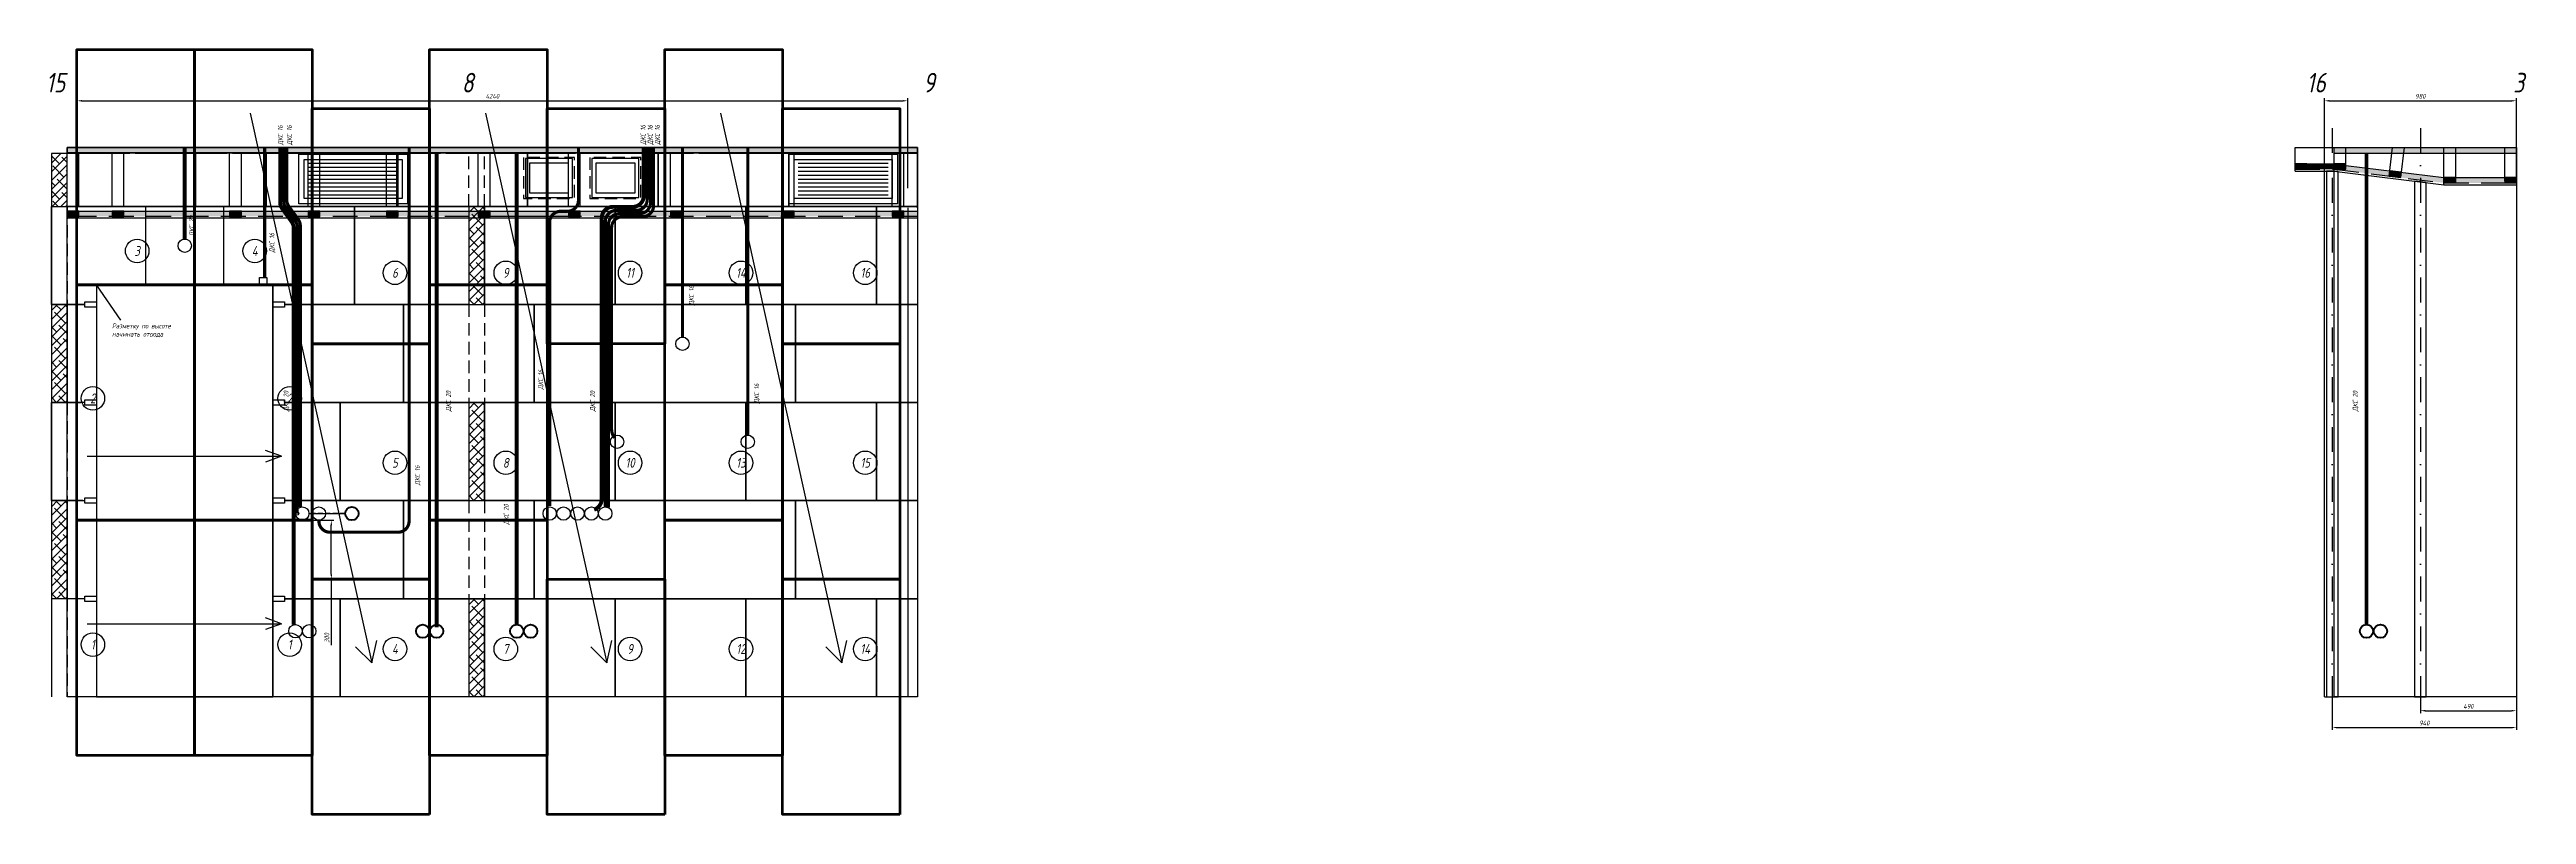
# Model space of a CAD drawing. Header units: millimetres. Extents: x -58926 to 121034, y -30758 to 3695.
# Drawn here: x 58569 to 71210, y -505 to 3395 of the extents above; entities that cross this region are included whole.
import ezdxf
from ezdxf.enums import TextEntityAlignment as Align

# ---------------------------------------------------------------- set-up
doc = ezdxf.new("R2010")
doc.units = ezdxf.units.MM
doc.header["$PDMODE"] = 35
doc.header["$PDSIZE"] = 50
doc.linetypes.add('DASHDOT', pattern=[25.4, 12.7, -6.35, 0, -6.35])
doc.linetypes.add('DASHED', pattern=[19.05, 12.7, -6.35])
for name, color, linetype in [('01 Черновое', 7, 'Continuous'), ('02 ОВиК', 7, 'Continuous'), ('02 ЭОМ и СС', 7, 'Continuous'), ('03 Потолок', 7, 'Continuous'), ('10 Перегородки', 7, 'Continuous'), ('101 Крепление', 7, 'Continuous'), ('101 Крепление размеры', 7, 'Continuous'), ('102 Звукоизоляция', 7, 'Continuous')]:
    doc.layers.add(name, color=color, linetype=linetype)
doc.styles.get("Standard").update_dxf_attribs({"font": 'arial.ttf'})
doc.styles.add('ГОСТ-ISOCPEUR', font='isocpeui.ttf', dxfattribs={"width": 0.8})
doc.dimstyles.new('ISO-25', dxfattribs={"dimtxt": 2.5, "dimasz": 2.5, "dimexe": 1.25, "dimexo": 0.625, "dimtad": 1, "dimtxsty": 'Standard', "dimcen": 2.5, "dimadec": 0, "dimazin": 0, "dimtfac": 1, "dimtmove": 0, "dimatfit": 3, "dimfxl": 1, "dimarcsym": 0})

msp = doc.modelspace()

# ---------------------------------------------------------------- texts
at = {"layer": '01 Черновое', "style": 'ГОСТ-ISOCPEUR', "width": 0.8}
for s, p in [('15', (58600.012, 3226.61)), ('8', (60703.253, 3226.61)), ('9', (63057.872, 3226.61)), ('16', (70137.1, 3226.61)), ('3', (71171.284, 3226.61))]:
    msp.add_text(s, height=100, dxfattribs=at).set_placement(p, align=Align.MIDDLE)
at = {"layer": '02 ЭОМ и СС', "char_height": 25, "width": 270.31285, "rotation": 90, "style": 'ГОСТ-ISOCPEUR'}
for s, insert, attachment_point in [('{ДКС 16}', (59734.201, 2908.236), 1), ('{ДКС 16}', (59780.668, 2908.236), 1), ('{ДКС 16}', (61585.644, 2909.862), 1), ('{ДКС 16}', (61621.841, 2909.862), 1), ('{ДКС 16}', (61658.879, 2909.862), 1), ('{ДКС 20}', (59281.755, 2443.64), 1), ('{ДКС 16}', (59691.238, 2359.487), 1), ('{ДКС 16}', (61831.852, 2090.56), 1), ('{ДКС 16}', (61063.187, 1661.639), 1), ('{ДКС 16}', (62165.238, 1590.56), 1), ('{ДКС 20}', (59763.462, 1549.967), 1), ('{ДКС 20}', (60592.312, 1549.967), 1), ('{ДКС 20}', (61327.805, 1549.967), 1), ('{ДКС 20}', (70354.109, 1549.967), 7), ('{ДКС 16}', (60433.516, 1173.673), 1), ('{ДКС 20}', (60917.459, 972.207), 7)]:
    msp.add_mtext(s, dxfattribs=dict(at, insert=insert, attachment_point=attachment_point))
at = {"layer": '102 Звукоизоляция', "color": 74, "style": 'ГОСТ-ISOCPEUR', "width": 0.8}
for s, p in [('3', (59016.193, 2368.379)), ('4', (59616.193, 2368.379)), ('6', (60331.871, 2256.888)), ('9', (60897.602, 2256.888)), ('11', (61531.871, 2256.888)), ('14', (62097.602, 2256.888)), ('16', (62731.871, 2256.888)), ('2', (58790.025, 1616.654)), ('2', (59794.747, 1616.654)), ('5', (60331.871, 1288.171)), ('8', (60897.602, 1288.171)), ('10', (61531.871, 1288.171)), ('13', (62097.602, 1288.171)), ('15', (62731.871, 1288.171)), ('1', (58790.025, 361.197)), ('1', (59794.747, 361.197)), ('4', (60331.871, 338.829)), ('7', (60897.602, 338.829)), ('9', (61531.871, 338.829)), ('12', (62097.602, 338.829)), ('14', (62731.871, 338.829))]:
    msp.add_text(s, height=50, dxfattribs=at).set_placement(p, align=Align.MIDDLE)
at = {"layer": '102 Звукоизоляция', "insert": (58887.817, 1998.602), "char_height": 25, "width": 375.83607, "attachment_point": 1, "style": 'ГОСТ-ISOCPEUR'}
msp.add_mtext('{Разметку по высоте начинать отсюда}', dxfattribs=at)

# ---------------------------------------------------------------- blocks, each defined once
blk = doc.blocks.new('АП 500х200')
at = {"color": 0, "lineweight": -2}
for p, q in [((-507, 207), (-47, 207)), ((-507, 187), (-47, 187)), ((-507, 167), (-47, 167)), ((-507, 147), (-47, 147)), ((-507, 127), (-47, 127)), ((-507, 107), (-47, 107)), ((-507, 87), (-47, 87)), ((-507, 67), (-47, 67)), ((-507, 47), (-47, 47))]:
    blk.add_line(p, q, dxfattribs=at)
for points in [[(-554, 0), (-554, 254), (0, 254), (0, 0)], [(-527, 27), (-527, 227), (-27, 227), (-27, 27)]]:
    blk.add_lwpolyline(points, close=True, dxfattribs=at)
blk = doc.blocks.new('плита')
at = {"lineweight": -2}
blk.add_lwpolyline([(0, 500), (667, 500), (667, 0), (0, 0)], close=True, dxfattribs=at)
blk = doc.blocks.new('*D412')
at = {"layer": '01 Черновое', "color": 0, "lineweight": -2}
for p, q in [((58709, 2689), (58709, 3147)), ((58734, 3134), (62924, 3134)), ((62949, 2689), (62949, 3147))]:
    blk.add_line(p, q, dxfattribs=at)
at = {"layer": '01 Черновое', "color": 0}
for points in [[(58734, 3138), (58734, 3130), (58709, 3134)], [(62924, 3130), (62924, 3138), (62949, 3134)]]:
    blk.add_solid(points, dxfattribs=at)
at = {"layer": 'Defpoints', "color": 0}
for p in [(62949, 3134), (58709, 2689), (62949, 2689)]:
    blk.add_point(p, dxfattribs=at)
at = {"layer": '01 Черновое', "color": 0, "insert": (60829, 3157), "char_height": 25, "attachment_point": 5, "style": 'ГОСТ-ISOCPEUR'}
blk.add_mtext('4240', dxfattribs=at)
blk = doc.blocks.new('*D591')
at = {"layer": '102 Звукоизоляция', "color": 0, "lineweight": -2}
for p, q in [((59909, 995), (60019, 995)), ((60007, 720), (60007, 970)), ((59909, 695), (60019, 695)), ((60007, 695), (60007, 359))]:
    blk.add_line(p, q, dxfattribs=at)
at = {"layer": '102 Звукоизоляция', "color": 0}
for points in [[(60011, 970), (60003, 970), (60007, 995)], [(60003, 720), (60011, 720), (60007, 695)]]:
    blk.add_solid(points, dxfattribs=at)
at = {"layer": 'Defpoints', "color": 0}
for p in [(59909, 995), (60007, 995), (59909, 695)]:
    blk.add_point(p, dxfattribs=at)
at = {"layer": '102 Звукоизоляция', "color": 0, "insert": (59984, 395), "char_height": 25, "attachment_point": 5, "rotation": 90, "style": 'ГОСТ-ISOCPEUR'}
blk.add_mtext('300', dxfattribs=at)
blk = doc.blocks.new('*D229')
at = {"layer": '101 Крепление размеры', "color": 0, "lineweight": -2}
for p, q in [((70669, 95), (70669, 11)), ((70694, 24), (71134, 24)), ((71159, 95), (71159, 11))]:
    blk.add_line(p, q, dxfattribs=at)
at = {"layer": '101 Крепление размеры', "color": 0}
for points in [[(70694, 28), (70694, 20), (70669, 24)], [(71134, 20), (71134, 28), (71159, 24)]]:
    blk.add_solid(points, dxfattribs=at)
at = {"layer": 'Defpoints', "color": 0}
for p in [(70669, 95), (71159, 95), (71159, 24)]:
    blk.add_point(p, dxfattribs=at)
at = {"layer": '101 Крепление размеры', "color": 0, "insert": (70914, 46), "char_height": 25, "attachment_point": 5, "style": 'ГОСТ-ISOCPEUR'}
blk.add_mtext('490', dxfattribs=at)
blk = doc.blocks.new('*D230')
at = {"layer": '101 Крепление размеры', "color": 0, "lineweight": -2}
for p, q in [((70219, 95), (70219, -74)), ((71159, 95), (71159, -74)), ((70244, -62), (71134, -62))]:
    blk.add_line(p, q, dxfattribs=at)
at = {"layer": '101 Крепление размеры', "color": 0}
for points in [[(70244, -58), (70244, -66), (70219, -62)], [(71134, -66), (71134, -58), (71159, -62)]]:
    blk.add_solid(points, dxfattribs=at)
at = {"layer": 'Defpoints', "color": 0}
for p in [(70219, 95), (71159, 95), (71159, -62)]:
    blk.add_point(p, dxfattribs=at)
at = {"layer": '101 Крепление размеры', "color": 0, "insert": (70689, -39), "char_height": 25, "attachment_point": 5, "style": 'ГОСТ-ISOCPEUR'}
blk.add_mtext('940', dxfattribs=at)
blk = doc.blocks.new('*D413')
at = {"layer": '01 Черновое', "color": 0, "lineweight": -2}
for p, q in [((70179, 2776), (70179, 3147)), ((70204, 3134), (71134, 3134)), ((71159, 2895), (71159, 3147))]:
    blk.add_line(p, q, dxfattribs=at)
at = {"layer": '01 Черновое', "color": 0}
for points in [[(70204, 3138), (70204, 3130), (70179, 3134)], [(71134, 3130), (71134, 3138), (71159, 3134)]]:
    blk.add_solid(points, dxfattribs=at)
at = {"layer": 'Defpoints', "color": 0}
for p in [(71159, 3134), (71159, 2895), (70179, 2776)]:
    blk.add_point(p, dxfattribs=at)
at = {"layer": '01 Черновое', "color": 0, "insert": (70669, 3157), "char_height": 25, "attachment_point": 5, "style": 'ГОСТ-ISOCPEUR'}
blk.add_mtext('980', dxfattribs=at)

# ---------------------------------------------------------------- dimensions: what is measured, and where the dimension line sits
at = {"layer": '01 Черновое'}
for base, p1, p2, picture, middle in [((62948.894, 3134.111), (58708.894, 2688.676), (62948.894, 2688.676), '*D412', (60828.894, 3156.611)), ((71159.153, 3134.111), (70179.153, 2775.676), (71159.153, 2895.176), '*D413', (70669.153, 3156.611))]:
    dim = msp.add_linear_dim(base=base, p1=p1, p2=p2, dimstyle='ISO-25', override={"dimtxt": 25, "dimasz": 25, "dimexe": 12.5, "dimexo": 0, "dimgap": 10, "dimtxsty": 'ГОСТ-ISOCPEUR'}, dxfattribs=at)
    dim.commit()
    dim.dimension.update_dxf_attribs({"geometry": picture, "text_midpoint": middle})
at = {"layer": '101 Крепление размеры'}
for base, p1, picture, middle in [((71159.153, -61.96), (70219.153, 95.176), '*D230', (70689.153, -61.96)), ((71159.153, 23.783), (70669.153, 95.176), '*D229', (70914.153, 23.783))]:
    dim = msp.add_linear_dim(base=base, p1=p1, p2=(71159.153, 95.176), dimstyle='ISO-25', override={"dimtxt": 25, "dimasz": 25, "dimexe": 12.5, "dimexo": 0, "dimgap": 10, "dimlfac": 1, "dimtxsty": 'ГОСТ-ISOCPEUR'}, dxfattribs=at)
    dim.commit()
    dim.dimension.update_dxf_attribs({"geometry": picture, "text_midpoint": middle, "dimtype": 160})
at = {"layer": '102 Звукоизоляция'}
dim = msp.add_linear_dim(base=(60006.686, 995.176), p1=(59908.894, 695.176), p2=(59908.894, 995.176), angle=90, dimstyle='ISO-25', override={"dimtxt": 25, "dimasz": 25, "dimexe": 12.5, "dimexo": 0, "dimgap": 10, "dimtxsty": 'ГОСТ-ISOCPEUR'}, dxfattribs=at)
dim.commit()
dim.dimension.update_dxf_attribs({"geometry": '*D591', "text_midpoint": (60006.686, 395.176), "dimtype": 160})

# ---------------------------------------------------------------- hatches: boundary and pattern name
at = {"layer": '01 Черновое'}
h = msp.add_hatch(dxfattribs=at)
h.set_pattern_fill('ANSI38', color=256, scale=10, style=0)
h.set_pattern_definition([(45, (-8485.104, 11411.367), (-22.45064, 22.45064), []), (135, (-8485.104, 11411.367), (-67.351921, 22.45064), [79.375, -47.625])])
h.paths.add_polyline_path([(58658.894, 2595.176), (58658.894, 2865.176), (58578.894, 2865.176), (58578.894, 2595.176)])
h = msp.add_hatch(dxfattribs=at)
h.set_pattern_fill('ANSI38', color=256, scale=10, style=0)
h.set_pattern_definition([(45, (-2126.698, 13411.367), (-22.45064, 22.45064), []), (135, (-2126.698, 13411.367), (-67.351921, 22.45064), [79.375, -47.625])])
h.paths.add_polyline_path([(60788.894, 2095.176), (60788.894, 2595.176), (60708.894, 2595.176), (60708.894, 2095.176)])
h = msp.add_hatch(dxfattribs=at)
h.set_pattern_fill('ANSI38', color=256, scale=10, style=0)
h.set_pattern_definition([(45, (-4256.698, 12911.367), (-22.45064, 22.45064), []), (135, (-4256.698, 12911.367), (-67.351921, 22.45064), [79.375, -47.625])])
h.paths.add_polyline_path([(58658.894, 1595.176), (58658.894, 2095.176), (58578.894, 2095.176), (58578.894, 1595.176)])
h = msp.add_hatch(dxfattribs=at)
h.set_pattern_fill('ANSI38', color=256, scale=10, style=0)
h.set_pattern_definition([(45, (-2126.698, 12411.367), (-22.45064, 22.45064), []), (135, (-2126.698, 12411.367), (-67.351921, 22.45064), [79.375, -47.625])])
h.paths.add_polyline_path([(60788.894, 1095.176), (60788.894, 1595.176), (60708.894, 1595.176), (60708.894, 1095.176)])
h = msp.add_hatch(dxfattribs=at)
h.set_pattern_fill('ANSI38', color=256, scale=10, style=0)
h.set_pattern_definition([(45, (-4256.698, 11911.367), (-22.45064, 22.45064), []), (135, (-4256.698, 11911.367), (-67.351921, 22.45064), [79.375, -47.625])])
h.paths.add_polyline_path([(58658.894, 595.176), (58658.894, 1095.176), (58578.894, 1095.176), (58578.894, 595.176)])
h = msp.add_hatch(dxfattribs=at)
h.set_pattern_fill('ANSI38', color=256, scale=10, style=0)
h.set_pattern_definition([(45, (-2126.698, 11411.367), (-22.45064, 22.45064), []), (135, (-2126.698, 11411.367), (-67.351921, 22.45064), [79.375, -47.625])])
h.paths.add_polyline_path([(60788.894, 95.176), (60788.894, 595.176), (60708.894, 595.176), (60708.894, 95.176)])
at = {"layer": '03 Потолок', "lineweight": -2}
for points in [[(62998.894, 2868.176), (62998.894, 2895.176), (58658.894, 2895.176), (58658.894, 2868.176)], [(70089.153, 2785.176), (70089.153, 2812.176), (70029.153, 2812.176), (70029.153, 2785.176)], [(70229.153, 2785.176), (70229.153, 2812.176), (70089.153, 2812.176), (70089.153, 2785.176)], [(71159.153, 2895.176), (70229.153, 2895.176), (70229.153, 2867.176), (71159.153, 2867.176)], [(70289.153, 2785.176), (70289.153, 2812.176), (70229.153, 2812.176), (70229.153, 2785.176)], [(70568.689, 2742.734), (70572.038, 2769.526), (70512.501, 2776.968), (70509.153, 2750.176)], [(70849.153, 2715.176), (70849.153, 2742.176), (70789.153, 2742.176), (70789.153, 2715.176)], [(71099.153, 2724.676), (71099.153, 2742.176), (70849.153, 2742.176), (70849.153, 2715.176), (71099.153, 2715.176)], [(71159.153, 2715.176), (71159.153, 2742.176), (71099.153, 2742.176), (71099.153, 2715.176)], [(58718.894, 2544.676), (58718.894, 2571.676), (58658.894, 2571.676), (58658.894, 2544.676)], [(58948.019, 2544.676), (58948.019, 2571.676), (58888.019, 2571.676), (58888.019, 2544.676)], [(59548.019, 2544.676), (59548.019, 2571.676), (59488.019, 2571.676), (59488.019, 2544.676)], [(59948.019, 2544.676), (59948.019, 2571.676), (59888.019, 2571.676), (59888.019, 2544.676)], [(60348.019, 2544.676), (60348.019, 2571.676), (60288.019, 2571.676), (60288.019, 2544.676)], [(60817.063, 2544.676), (60817.063, 2571.676), (60757.063, 2571.676), (60757.063, 2544.676)], [(61277.063, 2544.676), (61277.063, 2571.676), (61217.063, 2571.676), (61217.063, 2544.676)], [(61798.019, 2544.676), (61798.019, 2571.676), (61738.019, 2571.676), (61738.019, 2544.676)], [(62369.019, 2544.676), (62369.019, 2571.676), (62309.019, 2571.676), (62309.019, 2544.676)], [(62929.019, 2544.676), (62929.019, 2571.676), (62869.019, 2571.676), (62869.019, 2544.676)]]:
    msp.add_hatch(color=256, dxfattribs=at).paths.add_polyline_path(points)
h = msp.add_hatch(color=256, dxfattribs=at)
h.paths.add_polyline_path([(70446.833, 2785.176), (70289.153, 2804.886), (70289.153, 2785.176)])
h.paths.add_polyline_path([(70512.501, 2776.968), (70446.833, 2785.176), (70229.153, 2785.176), (70509.153, 2750.176)])
h.paths.add_polyline_path([(70789.153, 2742.386), (70572.038, 2769.526), (70568.689, 2742.734), (70789.153, 2715.176), (70789.153, 2742.176)])
h = msp.add_hatch(color=256, dxfattribs=at)
h.paths.add_polyline_path([(58888.019, 2544.676), (58888.019, 2571.676), (58718.894, 2571.676), (58718.894, 2544.676)])
h.paths.add_polyline_path([(59488.019, 2544.676), (59488.019, 2571.676), (58948.019, 2571.676), (58948.019, 2544.676)])
h.paths.add_polyline_path([(59888.019, 2544.676), (59888.019, 2571.676), (59548.019, 2571.676), (59548.019, 2544.676)])
h.paths.add_polyline_path([(60288.019, 2544.676), (60288.019, 2571.676), (59948.019, 2571.676), (59948.019, 2544.676)])
h.paths.add_polyline_path([(60757.063, 2544.676), (60757.063, 2571.676), (60348.019, 2571.676), (60348.019, 2544.676)])
h.paths.add_polyline_path([(61217.063, 2544.676), (61217.063, 2571.676), (60817.063, 2571.676), (60817.063, 2544.676)])
h.paths.add_polyline_path([(61738.019, 2544.676), (61738.019, 2571.676), (61277.063, 2571.676), (61277.063, 2544.676)])
h.paths.add_polyline_path([(62309.019, 2544.676), (62309.019, 2571.676), (61798.019, 2571.676), (61798.019, 2544.676)])
h.paths.add_polyline_path([(62869.019, 2544.676), (62869.019, 2571.676), (62369.019, 2571.676), (62369.019, 2544.676)])
h.paths.add_polyline_path([(62998.894, 2544.676), (62998.894, 2571.676), (62929.019, 2571.676), (62929.019, 2544.676)])

# ---------------------------------------------------------------- linework, layer by layer
at = {"layer": '01 Черновое'}
for p, q in [((58578.894, 2865.176), (58578.894, 95.176)), ((58979.336, 2865.176), (58578.894, 2865.176)), ((58658.894, 2595.176), (58658.894, 2865.176)), ((58658.894, 2595.176), (58658.894, 2865.176)), ((59475.747, 2865.176), (59006.336, 2865.176)), ((59315.894, 2595.176), (59315.894, 2865.176)), ((60025.476, 2865.176), (59502.747, 2865.176)), ((60564.033, 2865.176), (60052.476, 2865.176)), ((61253.999, 2865.176), (60591.033, 2865.176)), ((61856.317, 2865.176), (61280.999, 2865.176)), ((62524.536, 2865.176), (61883.317, 2865.176)), ((62341.894, 2595.176), (62341.894, 2865.176)), ((62998.894, 2865.176), (62551.536, 2865.176)), ((58578.894, 2595.176), (59058.894, 2595.176)), ((58578.894, 2095.176), (58578.894, 2595.176)), ((59315.894, 2595.176), (58658.894, 2595.176)), ((59058.894, 2595.176), (59058.894, 2195.176)), ((59058.894, 2595.176), (59458.894, 2595.176)), ((59458.894, 2195.176), (59458.894, 2595.176)), ((59458.894, 2195.176), (59458.894, 2595.176)), ((60125.894, 2095.176), (60125.894, 2595.176)), ((60125.894, 2595.176), (60708.894, 2595.176)), ((60708.894, 2595.176), (60708.894, 2095.176)), ((60708.894, 2595.176), (60788.894, 2595.176)), ((60788.894, 2595.176), (60788.894, 2095.176)), ((60788.894, 2595.176), (60788.894, 2095.176)), ((62998.894, 2595.176), (62341.894, 2595.176)), ((58808.894, 2195.176), (58808.894, 95.176)), ((58808.894, 2195.176), (59708.894, 2195.176)), ((59708.894, 2195.176), (59708.894, 95.176)), ((58578.894, 2095.176), (58578.894, 1595.176)), ((58578.894, 2095.176), (58658.894, 2095.176)), ((58748.894, 2095.176), (58578.894, 2095.176)), ((58658.894, 2095.176), (58658.894, 1595.176)), ((58738.894, 2095.176), (58658.894, 2095.176)), ((60708.894, 2095.176), (60125.894, 2095.176)), ((58658.894, 1595.176), (58578.894, 1595.176)), ((60708.894, 1595.176), (60708.894, 1095.176)), ((60708.894, 1595.176), (60788.894, 1595.176)), ((60788.894, 1595.176), (60788.894, 1095.176)), ((58578.894, 1095.176), (58578.894, 595.176)), ((58578.894, 1095.176), (58658.894, 1095.176)), ((58658.894, 1095.176), (58658.894, 595.176)), ((58738.894, 1095.176), (58658.894, 1095.176)), ((58658.894, 595.176), (58578.894, 595.176)), ((60708.894, 595.176), (60708.894, 95.176)), ((60708.894, 595.176), (60788.894, 595.176)), ((60788.894, 595.176), (60788.894, 95.176))]:
    msp.add_line(p, q, dxfattribs=at)
at = {"layer": '01 Черновое', "linetype": 'DASHED', "ltscale": 5}
for p, q in [((60708.894, 2595.176), (60708.894, 2865.176)), ((60788.894, 2595.176), (60788.894, 2865.176)), ((58658.894, 2595.176), (58658.894, 2095.176)), ((60708.894, 2095.176), (60708.894, 1595.176)), ((60788.894, 2095.176), (60788.894, 1595.176)), ((58658.894, 1595.176), (58658.894, 1095.176)), ((60708.894, 1095.176), (60708.894, 595.176)), ((60788.894, 1095.176), (60788.894, 595.176)), ((58658.894, 595.176), (58658.894, 95.176))]:
    msp.add_line(p, q, dxfattribs=at)
at = {"layer": '01 Черновое'}
for points in [[(58658.894, 95.176), (58658.894, 2895.176), (62998.894, 2895.176), (62998.894, 95.176)], [(70229.153, 95.176), (70229.153, 2895.176), (71159.153, 2895.176), (71159.153, 95.176)], [(58808.894, 2195.176), (58808.894, 95.176), (59708.894, 95.176), (59708.894, 2195.176)]]:
    msp.add_lwpolyline(points, close=True, dxfattribs=at)
for points in [[(59673.894, 2865.176), (59673.894, 2595.176), (59315.894, 2595.176)], [(60340.894, 2865.176), (60340.894, 2595.176), (59673.894, 2595.176), (59673.894, 2865.176)], [(61007.894, 2865.176), (61007.894, 2595.176), (60340.894, 2595.176), (60340.894, 2865.176)], [(61674.894, 2865.176), (61674.894, 2595.176), (61007.894, 2595.176), (61007.894, 2865.176)], [(62341.894, 2865.176), (62341.894, 2595.176), (61674.894, 2595.176), (61674.894, 2865.176)], [(59458.894, 2195.176), (59458.894, 2595.176), (60125.894, 2595.176), (60125.894, 2095.176), (59768.894, 2095.176)], [(62998.894, 2095.176), (62789.894, 2095.176), (62789.894, 2595.176), (62998.894, 2595.176)], [(58748.894, 1595.176), (58658.894, 1595.176), (58658.894, 2095.176), (58748.894, 2095.176)], [(59708.894, 1595.176), (59708.894, 2095.176)], [(59768.894, 2095.176), (60375.894, 2095.176), (60375.894, 1595.176), (59768.894, 1595.176)], [(62998.894, 1595.176), (62376.894, 1595.176), (62376.894, 2095.176), (62998.894, 2095.176)], [(58728.894, 1095.176), (58578.894, 1095.176), (58578.894, 1595.176), (58728.894, 1595.176)], [(59768.894, 1595.176), (60051.894, 1595.176), (60051.894, 1095.176), (59768.894, 1095.176)], [(60708.894, 1095.176), (60051.894, 1095.176), (60051.894, 1595.176), (60708.894, 1595.176)], [(62998.894, 1095.176), (62789.894, 1095.176), (62789.894, 1595.176), (62998.894, 1595.176)], [(58748.894, 595.176), (58658.894, 595.176), (58658.894, 1095.176), (58748.894, 1095.176)], [(59708.894, 595.176), (59708.894, 1095.176)], [(59768.894, 1095.176), (60375.894, 1095.176), (60375.894, 595.176), (59768.894, 595.176)], [(62998.894, 595.176), (62376.894, 595.176), (62376.894, 1095.176), (62998.894, 1095.176)], [(59768.894, 595.176), (60051.894, 595.176), (60051.894, 95.176), (59708.894, 95.176)], [(60708.894, 95.176), (60051.894, 95.176), (60051.894, 595.176), (60708.894, 595.176)], [(62998.894, 95.176), (62789.894, 95.176), (62789.894, 595.176), (62998.894, 595.176)]]:
    msp.add_lwpolyline(points, dxfattribs=at)
at = {"layer": '01 Черновое', "flags": 128}
for points in [[(58748.894, 2081.676), (58748.894, 2108.676), (58808.894, 2108.676), (58808.894, 2081.676)], [(59708.894, 2081.676), (59708.894, 2108.676), (59768.894, 2108.676), (59768.894, 2081.676)], [(58748.894, 1581.676), (58748.894, 1608.676), (58808.894, 1608.676), (58808.894, 1581.676)], [(59708.894, 1581.676), (59708.894, 1608.676), (59768.894, 1608.676), (59768.894, 1581.676)], [(58748.894, 1081.676), (58748.894, 1108.676), (58808.894, 1108.676), (58808.894, 1081.676)], [(59708.894, 1081.676), (59708.894, 1108.676), (59768.894, 1108.676), (59768.894, 1081.676)], [(58748.894, 581.676), (58748.894, 608.676), (58808.894, 608.676), (58808.894, 581.676)], [(59708.894, 581.676), (59708.894, 608.676), (59768.894, 608.676), (59768.894, 581.676)]]:
    msp.add_lwpolyline(points, close=True, dxfattribs=at)
at = {"layer": '02 ОВиК', "linetype": 'DASHED', "ltscale": 5, "flags": 128}
for points in [[(60987.739, 2845.176), (60987.739, 2635.176), (61247.739, 2635.176), (61247.739, 2845.176)], [(60987.739, 2845.176), (60987.739, 2635.176), (61247.739, 2635.176), (61247.739, 2845.176)], [(61327.063, 2845.176), (61327.063, 2635.176), (61587.063, 2635.176), (61587.063, 2845.176)], [(61327.063, 2845.176), (61327.063, 2635.176), (61587.063, 2635.176), (61587.063, 2845.176)]]:
    msp.add_lwpolyline(points, close=True, dxfattribs=at)
at = {"layer": '02 ОВиК', "flags": 128}
for points in [[(60997.739, 2840.176), (60997.739, 2640.176), (61237.739, 2640.176), (61237.739, 2840.176)], [(60997.739, 2840.176), (60997.739, 2640.176), (61237.739, 2640.176), (61237.739, 2840.176)], [(61017.739, 2815.176), (61017.739, 2665.176), (61217.739, 2665.176), (61217.739, 2815.176)], [(61017.739, 2815.176), (61017.739, 2665.176), (61217.739, 2665.176), (61217.739, 2815.176)], [(61337.063, 2840.176), (61337.063, 2640.176), (61577.063, 2640.176), (61577.063, 2840.176)], [(61337.063, 2840.176), (61337.063, 2640.176), (61577.063, 2640.176), (61577.063, 2840.176)], [(61357.063, 2815.176), (61357.063, 2665.176), (61557.063, 2665.176), (61557.063, 2815.176)], [(61357.063, 2815.176), (61357.063, 2665.176), (61557.063, 2665.176), (61557.063, 2815.176)]]:
    msp.add_lwpolyline(points, close=True, dxfattribs=at)
at = {"layer": '02 ЭОМ и СС', "flags": 128}
for points, const_width in [([(59258.894, 2429.176), (59258.894, 2895.176)], 20), ([(59258.894, 2429.176), (59258.894, 2862.176)], 20), ([(61798.894, 1929.176), (61798.894, 2895.176)], 16), ([(61798.894, 1929.176), (61798.894, 2862.176)], 16), ([(62132.28, 1429.176), (62132.28, 2895.176)], 16), ([(62132.28, 1429.176), (62132.28, 2862.176)], 16)]:
    msp.add_lwpolyline(points, dxfattribs=dict(at, const_width=const_width))
at = {"layer": '02 ЭОМ и СС'}
for points, const_width in [([(59666.894, 2895.176), (59666.894, 2233.176)], 16), ([(60953.394, 463.176), (60953.394, 2862.176)], 20)]:
    msp.add_lwpolyline(points, dxfattribs=dict(at, const_width=const_width))
for points, const_width in [([(59814.894, 462.097), (59814.894, 2485.1, 0.157220735), (59804.348, 2517.809), (59756.326, 2584.541, -0.157220735), (59745.78, 2617.251), (59745.78, 2895.176)], 20), ([(59832.894, 1029.176), (59832.894, 2490.903, 0.157220735), (59822.348, 2523.613), (59774.326, 2590.345, -0.157220735), (59763.78, 2623.055), (59763.78, 2895.176)], 16), ([(59848.894, 1063.117), (59848.894, 2496.062, 0.157220735), (59838.348, 2528.771), (59790.326, 2595.503, -0.157220735), (59779.78, 2628.213), (59779.78, 2895.176)], 16)]:
    msp.add_lwpolyline(points, format="xyb", dxfattribs=dict(at, const_width=const_width))
at = {"layer": '02 ЭОМ и СС', "flags": 128}
for points, const_width in [([(60403.894, 2895.176), (60403.894, 990.176, -0.414213562), (60347.894, 934.176), (59999.894, 934.176, -0.414213562), (59943.894, 990.176), (59943.894, 995.176)], 16), ([(61121.394, 1067.08), (61121.394, 2514.681, -0.414213562), (61177.394, 2570.681), (61212.238, 2570.681, 0.414213562), (61268.238, 2626.681), (61268.238, 2895.176)], 16), ([(61348.511, 1049.06, 0.312394102), (61387.394, 1105.221), (61387.394, 2537.148, -0.414213562), (61443.394, 2593.148), (61545.584, 2593.148, 0.414213562), (61601.584, 2649.148), (61601.584, 2895.176)], 20), ([(61405.394, 1063.176), (61405.394, 2519.148, -0.414213562), (61461.394, 2575.148), (61563.584, 2575.148, 0.414213562), (61619.584, 2631.148), (61619.584, 2895.176)], 16), ([(61421.394, 1059.176), (61421.394, 2502.635, -0.414213562), (61477.394, 2558.635), (61580.096, 2558.635, 0.414213562), (61636.096, 2614.635), (61636.096, 2895.176)], 16), ([(61452.076, 1415.744, -0.163945024), (61437.394, 1459.318), (61437.394, 2487.148, -0.414213562), (61493.394, 2543.148), (61595.584, 2543.148, 0.414213562), (61651.584, 2599.148), (61651.584, 2895.176)], 16)]:
    msp.add_lwpolyline(points, format="xyb", dxfattribs=dict(at, const_width=const_width))
for points in [[(60544.394, 449.18, 20, 20, 0), (60544.394, 2862.176, 20, 20, 0)], [(70394.028, 463.176, 20, 20, 0), (70394.028, 2862.176, 20, 20, 0)]]:
    msp.add_lwpolyline(points, format="xyseb", dxfattribs=at)
msp.add_lwpolyline([(59639.894, 2195.176), (59639.894, 2233.176), (59677.894, 2233.176), (59677.894, 2195.176)], close=True, dxfattribs=at)
msp.add_lwpolyline([(59892.894, 1029.176), (60077.894, 1029.176)], dxfattribs=at)
at = {"layer": '02 ЭОМ и СС', "linetype": 'DASHED', "ltscale": 2, "flags": 128}
msp.add_lwpolyline([(60077.894, 1029.176), (59892.894, 1029.176)], dxfattribs=at)
at = {"layer": '02 ЭОМ и СС'}
for centre, radius in [((59258.894, 2395.176), 34), ((59258.894, 2395.176), 34), ((61798.894, 1895.176), 34), ((61465.508, 1395.176), 34), ((62132.28, 1395.176), 34), ((59858.894, 1029.176), 34), ((59832.894, 1029.176), 8), ((59832.894, 1029.176), 8), ((59943.894, 1029.176), 34), ((60111.894, 1029.176), 34), ((61121.394, 1029.176), 34), ((61192.394, 1029.176), 34), ((61263.394, 1029.176), 34), ((61334.394, 1029.176), 34), ((61405.394, 1029.176), 34), ((59823.394, 429.176), 34), ((59894.394, 429.176), 34)]:
    msp.add_circle(centre, radius, dxfattribs=at)
at = {"layer": '02 ЭОМ и СС', "lineweight": 40}
for centre in [(60111.894, 1029.176), (60473.394, 429.176), (60544.394, 429.176), (60953.394, 429.176), (61024.394, 429.176), (70394.028, 429.176), (70465.028, 429.176)]:
    msp.add_circle(centre, 34, dxfattribs=at)
at = {"layer": '03 Потолок', "ltscale": 10}
for p, q in [((62998.894, 2895.176), (58658.894, 2895.176)), ((58658.894, 2895.176), (58658.894, 2868.176)), ((62998.894, 2868.176), (58658.894, 2868.176)), ((58658.894, 2868.176), (62998.894, 2868.176)), ((58658.894, 2598.176), (58658.894, 2868.176)), ((58658.894, 2585.676), (58658.894, 2868.176)), ((58718.894, 2598.176), (58718.894, 2868.176)), ((58888.019, 2598.176), (58888.019, 2868.176)), ((58948.019, 2598.176), (58948.019, 2868.176)), ((59488.019, 2598.176), (59488.019, 2868.176)), ((59548.019, 2598.176), (59548.019, 2868.176)), ((59888.019, 2598.176), (59888.019, 2868.176)), ((59948.019, 2598.176), (59948.019, 2868.176)), ((60288.019, 2598.176), (60288.019, 2868.176)), ((60348.019, 2598.176), (60348.019, 2868.176)), ((60757.063, 2598.176), (60757.063, 2868.176)), ((60817.063, 2598.176), (60817.063, 2868.176)), ((61217.063, 2598.176), (61217.063, 2868.176)), ((61277.063, 2598.176), (61277.063, 2868.176)), ((61738.019, 2598.176), (61738.019, 2868.176)), ((61798.019, 2598.176), (61798.019, 2868.176)), ((62309.019, 2598.176), (62309.019, 2868.176)), ((62369.019, 2598.176), (62369.019, 2868.176)), ((62869.019, 2598.176), (62869.019, 2868.176)), ((62929.019, 2598.176), (62929.019, 2868.176)), ((62998.894, 2588.676), (62998.894, 2895.176)), ((58708.894, 2571.676), (62998.894, 2571.676)), ((61217.063, 2544.676), (60817.063, 2544.676))]:
    msp.add_line(p, q, dxfattribs=at)
at = {"layer": '03 Потолок', "lineweight": -2}
for p, q in [((70029.153, 2775.676), (70029.153, 2895.176)), ((70029.153, 2895.176), (71159.153, 2895.176)), ((70029.153, 2812.176), (70289.153, 2812.176)), ((70228.561, 2775.676), (70229.153, 2785.176)), ((70229.153, 2812.176), (70229.153, 2895.176)), ((70229.153, 2867.176), (71159.153, 2867.176)), ((70289.153, 2812.176), (70289.153, 2895.176)), ((70289.153, 2804.886), (70789.153, 2742.386)), ((70509.153, 2750.176), (70527.278, 2895.176)), ((70568.689, 2742.734), (70587.744, 2895.176)), ((70789.153, 2715.176), (70789.153, 2895.176)), ((70849.153, 2715.176), (70849.153, 2895.176)), ((71099.153, 2724.676), (71099.153, 2895.176)), ((71159.153, 2715.176), (71159.153, 2895.176)), ((70029.153, 2775.676), (70228.561, 2775.676)), ((70228.561, 2775.676), (70788.561, 2705.676)), ((70788.561, 2705.676), (70789.153, 2715.176)), ((70788.561, 2705.676), (71159.153, 2705.676)), ((70849.153, 2742.176), (71159.153, 2742.176)), ((62998.894, 2535.176), (58658.894, 2535.176))]:
    msp.add_line(p, q, dxfattribs=at)
at = {"layer": '03 Потолок', "linetype": 'DASHED', "ltscale": 10}
for p, q in [((70029.153, 2785.176), (70229.153, 2785.176)), ((70229.153, 2785.176), (70789.153, 2715.176)), ((70789.153, 2715.176), (71159.153, 2715.176)), ((62998.894, 2544.676), (58658.894, 2544.676)), ((62998.894, 2544.676), (58708.894, 2544.676))]:
    msp.add_line(p, q, dxfattribs=at)
at = {"layer": '03 Потолок', "lineweight": -2}
for points in [[(70089.153, 2785.176), (70089.153, 2812.176), (70029.153, 2812.176), (70029.153, 2785.176)], [(70289.153, 2785.176), (70289.153, 2812.176), (70229.153, 2812.176), (70229.153, 2785.176)], [(70568.689, 2742.734), (70572.038, 2769.526), (70512.501, 2776.968), (70509.153, 2750.176)], [(70849.153, 2715.176), (70849.153, 2742.176), (70789.153, 2742.176), (70789.153, 2715.176)], [(71159.153, 2715.176), (71159.153, 2742.176), (71099.153, 2742.176), (71099.153, 2715.176)], [(58718.894, 2544.676), (58718.894, 2571.676), (58658.894, 2571.676), (58658.894, 2544.676)], [(58948.019, 2544.676), (58948.019, 2571.676), (58888.019, 2571.676), (58888.019, 2544.676)], [(59548.019, 2544.676), (59548.019, 2571.676), (59488.019, 2571.676), (59488.019, 2544.676)], [(59948.019, 2544.676), (59948.019, 2571.676), (59888.019, 2571.676), (59888.019, 2544.676)], [(60348.019, 2544.676), (60348.019, 2571.676), (60288.019, 2571.676), (60288.019, 2544.676)], [(60817.063, 2544.676), (60817.063, 2571.676), (60757.063, 2571.676), (60757.063, 2544.676)], [(61277.063, 2544.676), (61277.063, 2571.676), (61217.063, 2571.676), (61217.063, 2544.676)], [(61798.019, 2544.676), (61798.019, 2571.676), (61738.019, 2571.676), (61738.019, 2544.676)], [(62369.019, 2544.676), (62369.019, 2571.676), (62309.019, 2571.676), (62309.019, 2544.676)], [(62929.019, 2544.676), (62929.019, 2571.676), (62869.019, 2571.676), (62869.019, 2544.676)]]:
    msp.add_lwpolyline(points, close=True, dxfattribs=at)
at = {"layer": '10 Перегородки', "linetype": 'Continuous', "ltscale": 10}
for p, q in [((70179.153, 95.176), (70179.153, 2785.176)), ((58708.894, 2588.676), (58708.894, 95.176)), ((62948.894, 2588.676), (62948.894, 95.176)), ((70179.153, 95.176), (70229.153, 95.176))]:
    msp.add_line(p, q, dxfattribs=at)
at = {"layer": '101 Крепление', "linetype": 'DASHDOT', "ltscale": 10}
for p, q in [((70219.153, 2995.176), (70219.153, -4.283)), ((70669.153, 2995.176), (70669.153, -4.283))]:
    msp.add_line(p, q, dxfattribs=at)
at = {"layer": '101 Крепление', "color": 5}
for points in [[(70189.153, 2775.676), (70189.153, 95.176), (70249.153, 95.176), (70249.153, 2773.102), (70228.561, 2775.676)], [(70639.153, 2724.352), (70639.153, 95.176), (70699.153, 95.176), (70699.153, 2716.852)]]:
    msp.add_lwpolyline(points, close=True, dxfattribs=at)
at = {"layer": '102 Звукоизоляция', "color": 5}
for p, q in [((59593.118, 3071.74), (60213.097, 268.246)), ((60793.118, 3071.74), (61413.097, 268.246)), ((61993.118, 3071.74), (62613.097, 268.246)), ((58760.519, 1321.133), (59752.485, 1321.133)), ((59752.485, 1321.133), (59671.065, 1351.13)), ((59752.485, 1321.133), (59671.065, 1291.136)), ((58760.519, 467.248), (59752.485, 467.248)), ((59752.485, 467.248), (59671.065, 497.245)), ((59752.485, 467.248), (59671.065, 437.251)), ((60213.097, 268.246), (60238.522, 381.334)), ((61413.097, 268.246), (61438.522, 381.334)), ((62613.097, 268.246), (62638.522, 381.334)), ((60213.097, 268.246), (60131.136, 350.207)), ((61413.097, 268.246), (61331.136, 350.207)), ((62613.097, 268.246), (62531.136, 350.207))]:
    msp.add_line(p, q, dxfattribs=at)
at = {"layer": '102 Звукоизоляция'}
msp.add_line((58932.439, 2015.622), (58808.894, 2195.176), dxfattribs=at)
at = {"layer": '102 Звукоизоляция', "color": 74, "linetype": 'Continuous', "lineweight": 100, "ltscale": 10, "flags": 128}
for points in [[(59308.894, 2195.176), (58708.894, 2195.176), (58708.894, 3395.176), (59308.894, 3395.176)], [(59908.894, 2195.176), (59308.894, 2195.176), (59308.894, 3395.176), (59908.894, 3395.176)], [(61108.894, 2195.176), (60508.894, 2195.176), (60508.894, 3395.176), (61108.894, 3395.176)], [(62308.894, 2195.176), (61708.894, 2195.176), (61708.894, 3395.176), (62308.894, 3395.176)], [(60508.894, 1895.176), (59908.894, 1895.176), (59908.894, 3095.176), (60508.894, 3095.176)], [(61708.894, 1895.176), (61108.894, 1895.176), (61108.894, 3095.176), (61708.894, 3095.176)], [(62908.894, 1895.176), (62308.894, 1895.176), (62308.894, 3095.176), (62908.894, 3095.176)], [(59308.894, 995.176), (58708.894, 995.176), (58708.894, 2195.176), (59308.894, 2195.176)], [(59908.894, 995.176), (59308.894, 995.176), (59308.894, 2195.176), (59908.894, 2195.176)], [(61108.894, 995.176), (60508.894, 995.176), (60508.894, 2195.176), (61108.894, 2195.176)], [(62308.894, 995.176), (61708.894, 995.176), (61708.894, 2195.176), (62308.894, 2195.176)], [(60508.894, 695.176), (59908.894, 695.176), (59908.894, 1895.176), (60508.894, 1895.176)], [(62908.894, 695.176), (62308.894, 695.176), (62308.894, 1895.176), (62908.894, 1895.176)], [(59308.894, -204.824), (58708.894, -204.824), (58708.894, 995.176), (59308.894, 995.176)], [(59908.894, -204.824), (59308.894, -204.824), (59308.894, 995.176), (59908.894, 995.176)], [(61108.894, -204.824), (60508.894, -204.824), (60508.894, 995.176), (61108.894, 995.176)], [(62308.894, -204.824), (61708.894, -204.824), (61708.894, 995.176), (62308.894, 995.176)], [(60508.894, -504.824), (59908.894, -504.824), (59908.894, 695.176), (60508.894, 695.176)], [(61708.894, -504.824), (61108.894, -504.824), (61108.894, 695.176), (61708.894, 695.176)], [(62908.894, -504.824), (62308.894, -504.824), (62308.894, 695.176), (62908.894, 695.176)]]:
    msp.add_lwpolyline(points, close=True, dxfattribs=at)
at = {"layer": '102 Звукоизоляция', "color": 74, "linetype": 'Continuous', "lineweight": 40, "ltscale": 10, "flags": 128}
msp.add_lwpolyline([(61708.894, 695.176), (61108.894, 695.176), (61108.894, 1895.176), (61708.894, 1895.176)], close=True, dxfattribs=at)
at = {"layer": '102 Звукоизоляция', "color": 74}
for centre in [(59016.193, 2368.379), (59616.193, 2368.379), (60331.871, 2256.888), (60897.602, 2256.888), (61531.871, 2256.888), (62097.602, 2256.888), (62731.871, 2256.888), (58790.025, 1616.654), (59794.747, 1616.654), (60331.871, 1288.171), (60897.602, 1288.171), (61531.871, 1288.171), (62097.602, 1288.171), (62731.871, 1288.171), (58790.025, 361.197), (59794.747, 361.197), (60331.871, 338.829), (60897.602, 338.829), (61531.871, 338.829), (62097.602, 338.829), (62731.871, 338.829)]:
    msp.add_circle(centre, 60, dxfattribs=at)

# ---------------------------------------------------------------- block references
at = {"layer": '01 Черновое'}
for p in [(60788.894, 2095.176), (61455.894, 2095.176), (62122.894, 2095.176), (60375.894, 1595.176), (61042.894, 1595.176), (61709.894, 1595.176), (60788.894, 1095.176), (61455.894, 1095.176), (62122.894, 1095.176), (60375.894, 595.176), (61042.894, 595.176), (61709.894, 595.176), (60788.894, 95.176), (61455.894, 95.176), (62122.894, 95.176)]:
    msp.add_blockref('плита', p, dxfattribs=at)
at = {"layer": '02 ОВиК'}
for p in [(60395.894, 2608.176), (60395.894, 2608.176), (62896.019, 2608.176), (62896.019, 2608.176)]:
    msp.add_blockref('АП 500х200', p, dxfattribs=at)

msp.set_redraw_order([(e.dxf.handle, doc.entitydb.next_handle()) for e in msp.query("TEXT MTEXT ATTDEF DIMENSION ARC_DIMENSION")])  # texts and dimensions are drawn at this point

doc.saveas('drawing.dxf')
